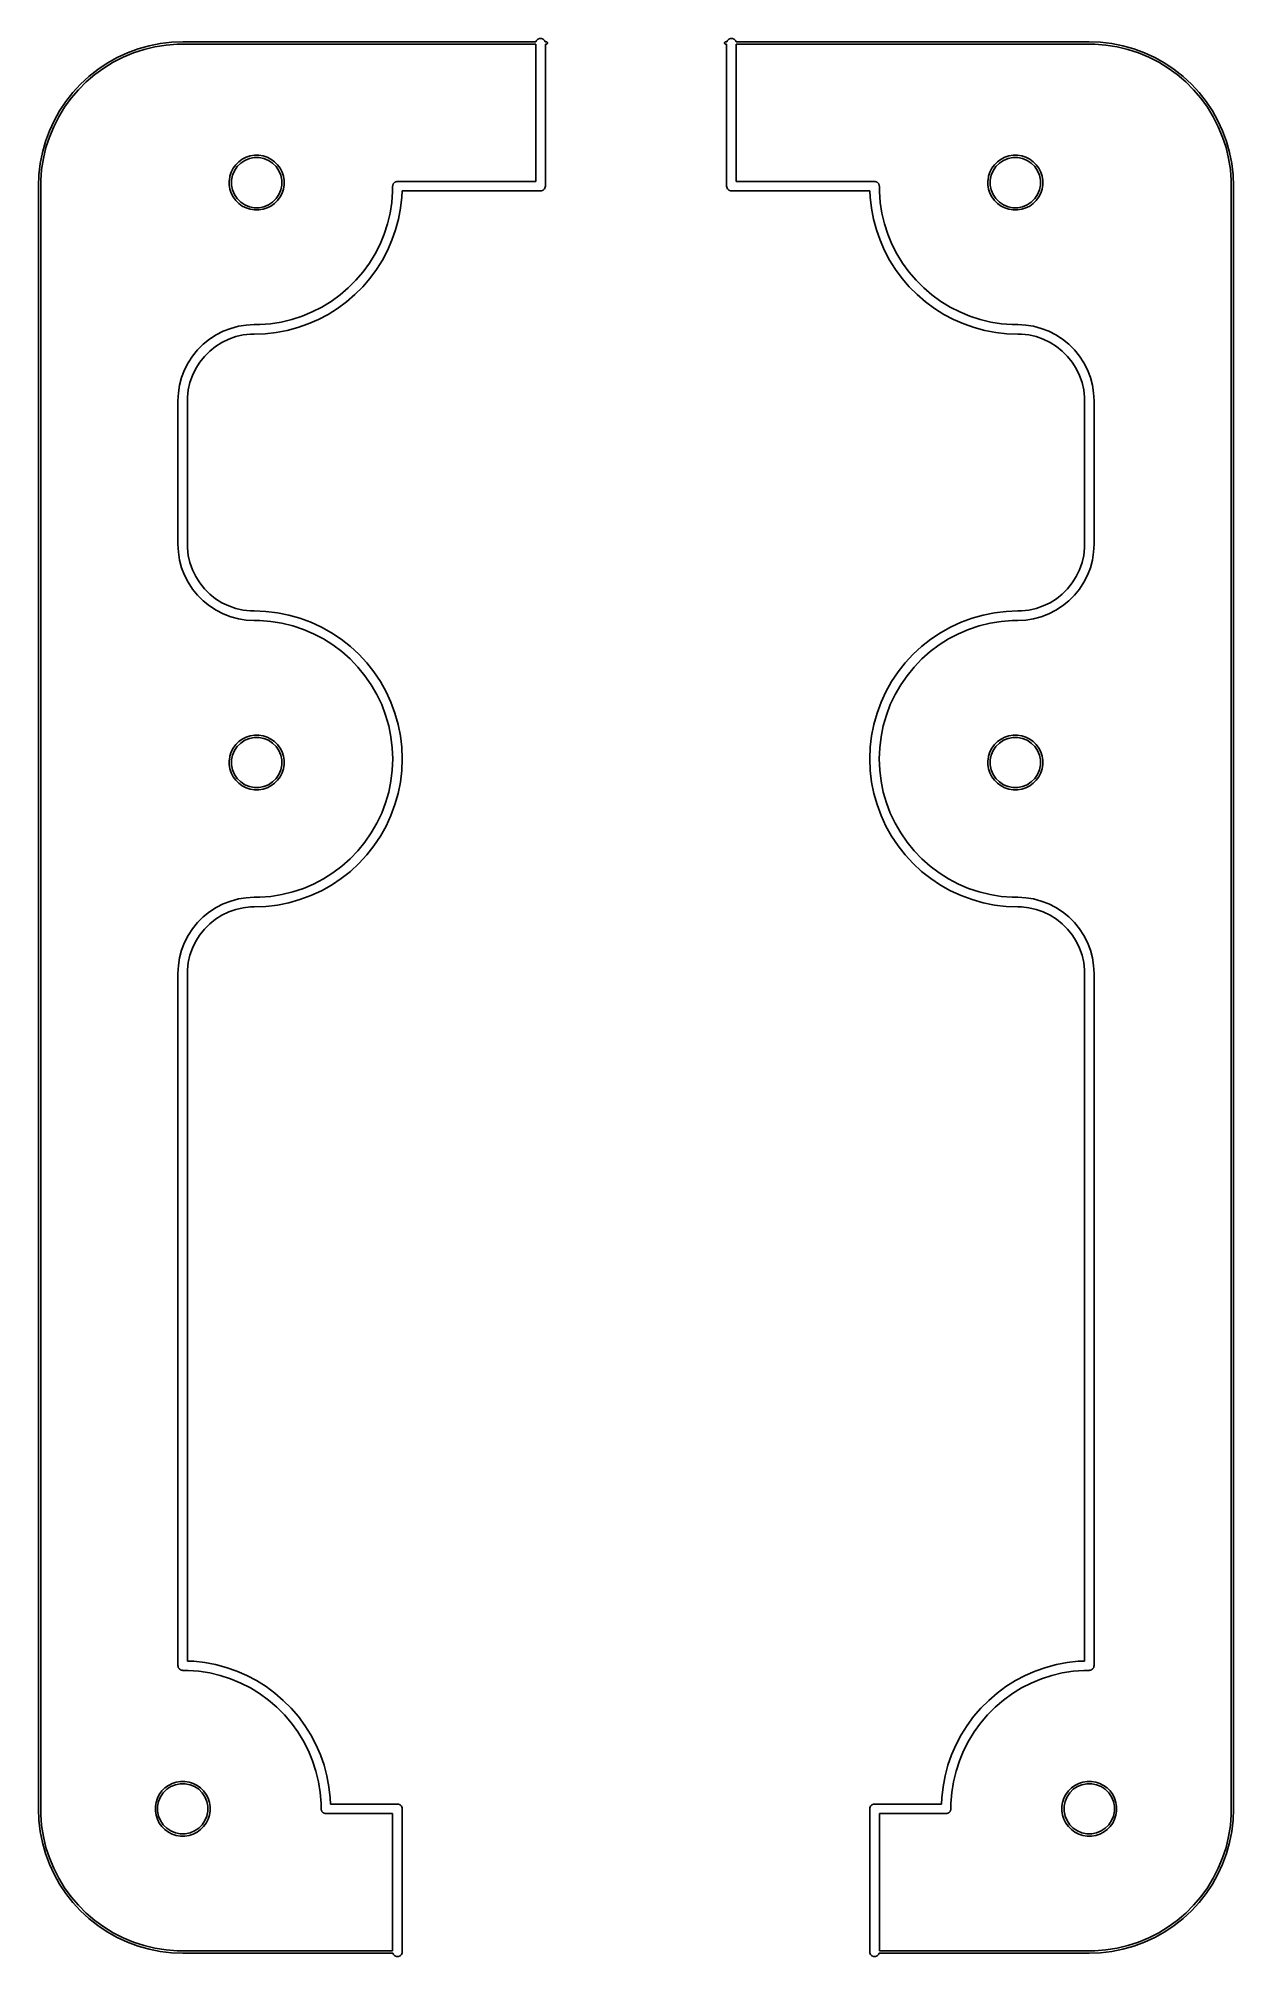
# Model space of a CAD drawing. Header units: millimetres. Extents: x 119.9 to 170.1, y -110.2 to -29.8.
import ezdxf

# ---------------------------------------------------------------- set-up
doc = ezdxf.new("R2010")
doc.units = ezdxf.units.MM
doc.layers.add('User.Drawings', color=9, linetype='CONTINUOUS', true_color=0xc2c2c2)

msp = doc.modelspace()

# ---------------------------------------------------------------- linework, layer by layer
at = {"layer": 'User.Drawings', "linetype": 'CONTINUOUS'}
for p, q in [((123.253357, -30.60941), (123.684765, -30.410529)), ((123.939014, -30.413454), (123.507052, -30.592379)), ((123.684765, -30.410529), (124.130447, -30.246108)), ((124.383683, -30.268972), (123.939014, -30.413454)), ((124.130447, -30.246108), (124.587655, -30.117162)), ((124.838317, -30.159825), (124.383683, -30.268972)), ((124.587655, -30.117162), (125.053571, -30.024485)), ((125.300113, -30.086683), (124.838317, -30.159825)), ((125.053571, -30.024485), (125.525322, -29.96865)), ((125.766224, -30.05), (125.300113, -30.086683)), ((125.525322, -29.96865), (125.999986, -29.95)), ((126, -30.05), (125.766224, -30.05)), ((125.999986, -29.95), (125.999999, -29.949998)), ((125.999999, -29.949998), (140.808391, -29.949999)), ((126.000006, -30.049998), (126, -30.05)), ((140.8, -30.049999), (126.000006, -30.049998)), ((140.8, -35.799999), (140.8, -30.049999)), ((140.808391, -29.949999), (140.833706, -29.888886)), ((140.833706, -29.888886), (140.888886, -29.833706)), ((140.888886, -29.833706), (140.960982, -29.803843)), ((140.960982, -29.803843), (141.039018, -29.803843)), ((141.039018, -29.803843), (141.111114, -29.833706)), ((141.111114, -29.833706), (141.166294, -29.888886)), ((141.166294, -29.888886), (141.191608, -29.949999)), ((141.191608, -29.949999), (141.25, -29.95)), ((141.25, -30.05), (141.2, -30.049999)), ((141.2, -30.049999), (141.2, -35.999999)), ((141.25, -29.95), (141.269134, -29.953806)), ((141.269134, -30.046194), (141.25, -30.05)), ((141.269134, -29.953806), (141.296194, -29.980866)), ((141.296194, -30.019134), (141.269134, -30.046194)), ((141.296194, -29.980866), (141.296194, -30.019134)), ((148.703807, -29.980868), (148.730867, -29.953808)), ((148.703807, -30.019136), (148.703807, -29.980868)), ((148.730867, -30.046196), (148.703807, -30.019136)), ((148.730867, -29.953808), (148.750001, -29.950002)), ((148.750001, -30.050002), (148.730867, -30.046196)), ((148.750001, -29.950002), (148.808391, -29.950001)), ((148.8, -30.050001), (148.750001, -30.050002)), ((148.8, -36), (148.8, -30.050001)), ((148.808391, -29.950001), (148.833706, -29.888886)), ((148.833706, -29.888886), (148.888886, -29.833706)), ((148.888886, -29.833706), (148.960982, -29.803843)), ((148.960982, -29.803843), (149.039018, -29.803843)), ((149.039018, -29.803843), (149.111114, -29.833706)), ((149.111114, -29.833706), (149.166294, -29.888886)), ((149.166294, -29.888886), (149.191608, -29.950001)), ((149.191608, -29.950001), (164, -29.95)), ((164, -30.05), (149.2, -30.050001)), ((149.2, -30.050001), (149.2, -35.799999)), ((164, -29.95), (164.474678, -29.96865)), ((164.233776, -30.05), (164, -30.05)), ((164.699887, -30.086683), (164.233776, -30.05)), ((164.474678, -29.96865), (164.946429, -30.024485)), ((165.161683, -30.159825), (164.699887, -30.086683)), ((164.946429, -30.024485), (165.412345, -30.117162)), ((165.616317, -30.268972), (165.161683, -30.159825)), ((165.412345, -30.117162), (165.869553, -30.246108)), ((166.060986, -30.413454), (165.616317, -30.268972)), ((165.869553, -30.246108), (166.315235, -30.410529)), ((166.492948, -30.592379), (166.060986, -30.413454)), ((166.315235, -30.410529), (166.746643, -30.60941)), ((122.313548, -31.323759), (121.958019, -31.627409)), ((122.070839, -31.399544), (122.443899, -31.105447)), ((122.691806, -31.048938), (122.313548, -31.323759)), ((122.443899, -31.105447), (122.838883, -30.841527)), ((123.09046, -30.804643), (122.691806, -31.048938)), ((122.838883, -30.841527), (123.253357, -30.60941)), ((123.507052, -30.592379), (123.09046, -30.804643)), ((166.90954, -30.804643), (166.492948, -30.592379)), ((166.746643, -30.60941), (167.161117, -30.841527)), ((167.308194, -31.048938), (166.90954, -30.804643)), ((167.161117, -30.841527), (167.556101, -31.105447)), ((167.686452, -31.323759), (167.308194, -31.048938)), ((167.556101, -31.105447), (167.929161, -31.399544)), ((168.041981, -31.627409), (167.686452, -31.323759)), ((121.105447, -32.443899), (121.399544, -32.070839)), ((121.627409, -31.958019), (121.323759, -32.313548)), ((121.399544, -32.070839), (121.722004, -31.722004)), ((121.958019, -31.627409), (121.627409, -31.958019)), ((121.722004, -31.722004), (122.070839, -31.399544)), ((167.929161, -31.399544), (168.277996, -31.722004)), ((168.372591, -31.958019), (168.041981, -31.627409)), ((168.277996, -31.722004), (168.600456, -32.070839)), ((168.676241, -32.313548), (168.372591, -31.958019)), ((168.600456, -32.070839), (168.894553, -32.443899)), ((120.60941, -33.253357), (120.841527, -32.838883)), ((121.048938, -32.691806), (120.804643, -33.09046)), ((120.841527, -32.838883), (121.105447, -32.443899)), ((121.323759, -32.313548), (121.048938, -32.691806)), ((168.951062, -32.691806), (168.676241, -32.313548)), ((168.894553, -32.443899), (169.158473, -32.838883)), ((169.195357, -33.09046), (168.951062, -32.691806)), ((169.158473, -32.838883), (169.39059, -33.253357)), ((120.246108, -34.130447), (120.410529, -33.684765)), ((120.410529, -33.684765), (120.60941, -33.253357)), ((120.592379, -33.507052), (120.413454, -33.939014)), ((120.804643, -33.09046), (120.592379, -33.507052)), ((169.407621, -33.507052), (169.195357, -33.09046)), ((169.39059, -33.253357), (169.589471, -33.684765)), ((169.586546, -33.939014), (169.407621, -33.507052)), ((169.589471, -33.684765), (169.753892, -34.130447)), ((120.117162, -34.587655), (120.246108, -34.130447)), ((120.268972, -34.383683), (120.159825, -34.838317)), ((120.413454, -33.939014), (120.268972, -34.383683)), ((169.731028, -34.383683), (169.586546, -33.939014)), ((169.840175, -34.838317), (169.731028, -34.383683)), ((169.753892, -34.130447), (169.882838, -34.587655)), ((119.96865, -35.525322), (120.024485, -35.053571)), ((120.024485, -35.053571), (120.117162, -34.587655)), ((120.086683, -35.300113), (120.05, -35.766224)), ((120.159825, -34.838317), (120.086683, -35.300113)), ((128.037539, -35.409914), (128.119464, -35.249127)), ((128.169502, -35.352638), (128.09035, -35.543726)), ((128.119464, -35.249127), (128.225533, -35.103135)), ((128.284411, -35.180664), (128.169502, -35.352638)), ((128.225533, -35.103135), (128.353135, -34.975533)), ((128.430664, -35.034411), (128.284411, -35.180664)), ((128.353135, -34.975533), (128.499127, -34.869464)), ((128.602638, -34.919502), (128.430664, -35.034411)), ((128.499127, -34.869464), (128.659914, -34.787539)), ((128.793726, -34.84035), (128.602638, -34.919502)), ((128.659914, -34.787539), (128.831538, -34.731775)), ((128.996584, -34.8), (128.793726, -34.84035)), ((128.831538, -34.731775), (129.009772, -34.703545)), ((129.203416, -34.8), (128.996584, -34.8)), ((129.009772, -34.703545), (129.190228, -34.703545)), ((129.190228, -34.703545), (129.368462, -34.731775)), ((129.406274, -34.84035), (129.203416, -34.8)), ((129.368462, -34.731775), (129.540086, -34.787539)), ((129.597362, -34.919502), (129.406274, -34.84035)), ((129.540086, -34.787539), (129.700873, -34.869464)), ((129.769336, -35.034411), (129.597362, -34.919502)), ((129.700873, -34.869464), (129.846865, -34.975533)), ((129.915589, -35.180664), (129.769336, -35.034411)), ((129.846865, -34.975533), (129.974467, -35.103135)), ((130.030498, -35.352638), (129.915589, -35.180664)), ((129.974467, -35.103135), (130.080536, -35.249127)), ((130.10965, -35.543726), (130.030498, -35.352638)), ((130.080536, -35.249127), (130.162461, -35.409914)), ((159.837539, -35.409914), (159.919464, -35.249127)), ((159.969502, -35.352638), (159.89035, -35.543726)), ((159.919464, -35.249127), (160.025533, -35.103135)), ((160.084411, -35.180664), (159.969502, -35.352638)), ((160.025533, -35.103135), (160.153135, -34.975533)), ((160.230664, -35.034411), (160.084411, -35.180664)), ((160.153135, -34.975533), (160.299127, -34.869464)), ((160.402638, -34.919502), (160.230664, -35.034411)), ((160.299127, -34.869464), (160.459914, -34.787539)), ((160.593726, -34.84035), (160.402638, -34.919502)), ((160.459914, -34.787539), (160.631538, -34.731775)), ((160.796584, -34.8), (160.593726, -34.84035)), ((160.631538, -34.731775), (160.809772, -34.703545)), ((161.003416, -34.8), (160.796584, -34.8)), ((160.809772, -34.703545), (160.990228, -34.703545)), ((160.990228, -34.703545), (161.168462, -34.731775)), ((161.206274, -34.84035), (161.003416, -34.8)), ((161.168462, -34.731775), (161.340086, -34.787539)), ((161.397362, -34.919502), (161.206274, -34.84035)), ((161.340086, -34.787539), (161.500873, -34.869464)), ((161.569336, -35.034411), (161.397362, -34.919502)), ((161.500873, -34.869464), (161.646865, -34.975533)), ((161.715589, -35.180664), (161.569336, -35.034411)), ((161.646865, -34.975533), (161.774467, -35.103135)), ((161.830498, -35.352638), (161.715589, -35.180664)), ((161.774467, -35.103135), (161.880536, -35.249127)), ((161.90965, -35.543726), (161.830498, -35.352638)), ((161.880536, -35.249127), (161.962461, -35.409914)), ((169.913317, -35.300113), (169.840175, -34.838317)), ((169.882838, -34.587655), (169.975515, -35.053571)), ((169.95, -35.766224), (169.913317, -35.300113)), ((169.975515, -35.053571), (170.03135, -35.525322)), ((119.95, -35.999999), (119.96865, -35.525322)), ((119.95, -36), (119.95, -35.999999)), ((119.95, -103.999999), (119.95, -36)), ((120.05, -35.766224), (120.05, -35.999999)), ((120.05, -35.999999), (120.05, -36)), ((120.05, -36), (120.05, -103.999999)), ((127.953545, -35.759772), (127.955634, -35.746584)), ((127.953545, -35.940228), (127.953545, -35.759772)), ((127.981775, -36.118462), (127.953545, -35.940228)), ((127.955634, -35.746584), (127.981775, -35.581538)), ((127.981775, -35.581538), (128.037539, -35.409914)), ((128.037539, -36.290086), (127.981775, -36.118462)), ((128.09035, -35.543726), (128.05, -35.746584)), ((128.05, -35.746584), (128.05, -35.953416)), ((128.05, -35.953416), (128.09035, -36.156274)), ((128.09035, -36.156274), (128.169502, -36.347362)), ((130.030498, -36.347362), (130.10965, -36.156274)), ((130.15, -35.746584), (130.10965, -35.543726)), ((130.10965, -36.156274), (130.15, -35.953416)), ((130.15, -35.953416), (130.15, -35.746584)), ((130.162461, -35.409914), (130.218225, -35.581538)), ((130.218225, -36.118462), (130.162461, -36.290086)), ((130.218225, -35.581538), (130.246455, -35.759772)), ((130.246455, -35.940228), (130.218225, -36.118462)), ((130.246455, -35.759772), (130.246455, -35.940228)), ((134.799999, -35.999999), (134.803843, -35.980673)), ((134.799999, -36.227882), (134.799999, -35.999999)), ((134.803843, -35.960982), (134.811378, -35.942789)), ((134.803843, -35.980673), (134.803843, -35.960982)), ((134.811378, -35.942789), (134.815223, -35.923462)), ((134.815223, -35.923462), (134.82617, -35.907078)), ((134.82617, -35.907078), (134.833706, -35.888886)), ((134.833706, -35.888886), (134.847631, -35.87496)), ((134.847631, -35.87496), (134.858578, -35.858578)), ((134.858578, -35.858578), (134.87496, -35.847631)), ((134.87496, -35.847631), (134.888886, -35.833706)), ((134.888886, -35.833706), (134.907078, -35.82617)), ((134.907078, -35.82617), (134.923462, -35.815223)), ((134.923462, -35.815223), (134.942789, -35.811378)), ((134.942789, -35.811378), (134.960982, -35.803843)), ((134.960982, -35.803843), (134.999988, -35.800001)), ((134.999988, -35.800001), (134.999999, -35.799999)), ((134.999999, -35.799999), (135.000004, -35.799999)), ((135.000004, -35.799999), (140.8, -35.799999)), ((141.111114, -36.166293), (141.039018, -36.196156)), ((141.166294, -36.111113), (141.111114, -36.166293)), ((141.196157, -36.039017), (141.166294, -36.111113)), ((141.2, -35.999999), (141.196157, -36.039017)), ((148.803843, -36.039017), (148.8, -36)), ((148.803843, -36.039018), (148.803843, -36.039017)), ((148.833706, -36.111114), (148.803843, -36.039018)), ((148.888886, -36.166294), (148.833706, -36.111114)), ((148.960982, -36.196157), (148.888886, -36.166294)), ((149.2, -35.799999), (154.999999, -35.799999)), ((154.999999, -35.799999), (155.039017, -35.803842)), ((155.039017, -35.803842), (155.057215, -35.811379)), ((155.057215, -35.811379), (155.076536, -35.815223)), ((155.076536, -35.815223), (155.092914, -35.826166)), ((155.092914, -35.826166), (155.111113, -35.833705)), ((155.111113, -35.833705), (155.125043, -35.847635)), ((155.125043, -35.847635), (155.14142, -35.858578)), ((155.14142, -35.858578), (155.152362, -35.874954)), ((155.152362, -35.874954), (155.166293, -35.888885)), ((155.166293, -35.888885), (155.173831, -35.907083)), ((155.173831, -35.907083), (155.184775, -35.923462)), ((155.184775, -35.923462), (155.188618, -35.942782)), ((155.188618, -35.942782), (155.196156, -35.960981)), ((155.196156, -35.960981), (155.196156, -35.980678)), ((155.196156, -35.980678), (155.199999, -35.999999)), ((155.199999, -35.999999), (155.199999, -36.227882)), ((159.753545, -35.759772), (159.755634, -35.746584)), ((159.753545, -35.940228), (159.753545, -35.759772)), ((159.781775, -36.118462), (159.753545, -35.940228)), ((159.755634, -35.746584), (159.781775, -35.581538)), ((159.781775, -35.581538), (159.837539, -35.409914)), ((159.837539, -36.290086), (159.781775, -36.118462)), ((159.89035, -35.543726), (159.85, -35.746584)), ((159.85, -35.746584), (159.85, -35.953416)), ((159.85, -35.953416), (159.89035, -36.156274)), ((159.89035, -36.156274), (159.969502, -36.347362)), ((161.830498, -36.347362), (161.90965, -36.156274)), ((161.95, -35.746584), (161.90965, -35.543726)), ((161.90965, -36.156274), (161.95, -35.953416)), ((161.95, -35.953416), (161.95, -35.746584)), ((161.962461, -35.409914), (162.018225, -35.581538)), ((162.018225, -36.118462), (161.962461, -36.290086)), ((162.018225, -35.581538), (162.046455, -35.759772)), ((162.046455, -35.940228), (162.018225, -36.118462)), ((162.046455, -35.759772), (162.046455, -35.940228)), ((169.95, -36), (169.95, -35.766224)), ((169.950001, -36.000003), (169.95, -36)), ((169.950001, -103.999996), (169.950001, -36.000003)), ((170.03135, -35.525322), (170.049999, -35.999993)), ((170.049999, -35.999993), (170.050001, -36)), ((170.050001, -36), (170.050001, -104)), ((128.119464, -36.450873), (128.037539, -36.290086)), ((128.225533, -36.596865), (128.119464, -36.450873)), ((128.169502, -36.347362), (128.284411, -36.519336)), ((128.353135, -36.724467), (128.225533, -36.596865)), ((128.284411, -36.519336), (128.430664, -36.665589)), ((128.499127, -36.830536), (128.353135, -36.724467)), ((128.430664, -36.665589), (128.602638, -36.780498)), ((128.659914, -36.912461), (128.499127, -36.830536)), ((128.602638, -36.780498), (128.793726, -36.85965)), ((128.831538, -36.968225), (128.659914, -36.912461)), ((128.793726, -36.85965), (128.996584, -36.9)), ((129.009772, -36.996455), (128.831538, -36.968225)), ((128.996584, -36.9), (129.203416, -36.9)), ((129.368462, -36.968225), (129.190228, -36.996455)), ((129.203416, -36.9), (129.406274, -36.85965)), ((129.540086, -36.912461), (129.368462, -36.968225)), ((129.406274, -36.85965), (129.597362, -36.780498)), ((129.700873, -36.830536), (129.540086, -36.912461)), ((129.597362, -36.780498), (129.769336, -36.665589)), ((129.846865, -36.724467), (129.700873, -36.830536)), ((129.769336, -36.665589), (129.915589, -36.519336)), ((129.974467, -36.596865), (129.846865, -36.724467)), ((129.915589, -36.519336), (130.030498, -36.347362)), ((130.080536, -36.450873), (129.974467, -36.596865)), ((130.162461, -36.290086), (130.080536, -36.450873)), ((134.692943, -37.132396), (134.76424, -36.682242)), ((134.76424, -36.682242), (134.799999, -36.227882)), ((135.13075, -36.924061), (135.044552, -37.379629)), ((135.182663, -36.463326), (135.13075, -36.924061)), ((135.192515, -36.199999), (135.182663, -36.463326)), ((141, -36.199999), (135.192515, -36.199999)), ((141.039018, -36.196156), (141, -36.199999)), ((149, -36.2), (148.960982, -36.196157)), ((154.807482, -36.199999), (149, -36.2)), ((154.817335, -36.463326), (154.807482, -36.199999)), ((154.869248, -36.924061), (154.817335, -36.463326)), ((154.955446, -37.379629), (154.869248, -36.924061)), ((155.199999, -36.227882), (155.235758, -36.682242)), ((155.235758, -36.682242), (155.307055, -37.132396)), ((159.919464, -36.450873), (159.837539, -36.290086)), ((160.025533, -36.596865), (159.919464, -36.450873)), ((159.969502, -36.347362), (160.084411, -36.519336)), ((160.153135, -36.724467), (160.025533, -36.596865)), ((160.084411, -36.519336), (160.230664, -36.665589)), ((160.299127, -36.830536), (160.153135, -36.724467)), ((160.230664, -36.665589), (160.402638, -36.780498)), ((160.459914, -36.912461), (160.299127, -36.830536)), ((160.402638, -36.780498), (160.593726, -36.85965)), ((160.631538, -36.968225), (160.459914, -36.912461)), ((160.593726, -36.85965), (160.796584, -36.9)), ((160.809772, -36.996455), (160.631538, -36.968225)), ((160.796584, -36.9), (161.003416, -36.9)), ((161.168462, -36.968225), (160.990228, -36.996455)), ((161.003416, -36.9), (161.206274, -36.85965)), ((161.340086, -36.912461), (161.168462, -36.968225)), ((161.206274, -36.85965), (161.397362, -36.780498)), ((161.500873, -36.830536), (161.340086, -36.912461)), ((161.397362, -36.780498), (161.569336, -36.665589)), ((161.646865, -36.724467), (161.500873, -36.830536)), ((161.569336, -36.665589), (161.715589, -36.519336)), ((161.774467, -36.596865), (161.646865, -36.724467)), ((161.715589, -36.519336), (161.830498, -36.347362)), ((161.880536, -36.450873), (161.774467, -36.596865)), ((161.962461, -36.290086), (161.880536, -36.450873)), ((129.190228, -36.996455), (129.009772, -36.996455)), ((134.445707, -38.009027), (134.586547, -37.575568)), ((134.586547, -37.575568), (134.692943, -37.132396)), ((135.044552, -37.379629), (134.924551, -37.827481)), ((155.075447, -37.827481), (154.955446, -37.379629)), ((155.307055, -37.132396), (155.413451, -37.575568)), ((155.413451, -37.575568), (155.554291, -38.009027)), ((160.990228, -36.996455), (160.809772, -36.996455)), ((134.064381, -38.836189), (134.271294, -38.430099)), ((134.271294, -38.430099), (134.445707, -38.009027)), ((134.771417, -38.265113), (134.586006, -38.690078)), ((134.924551, -37.827481), (134.771417, -38.265113)), ((155.228581, -38.265113), (155.075447, -37.827481)), ((155.413992, -38.690078), (155.228581, -38.265113)), ((155.554291, -38.009027), (155.728704, -38.430099)), ((155.728704, -38.430099), (155.935617, -38.836189)), ((133.558352, -39.593515), (133.826244, -39.224793)), ((133.826244, -39.224793), (134.064381, -38.836189)), ((134.369357, -39.099999), (134.12268, -39.492584)), ((134.586006, -38.690078), (134.369357, -39.099999)), ((155.630641, -39.099999), (155.413992, -38.690078)), ((155.877318, -39.492584), (155.630641, -39.099999)), ((155.935617, -38.836189), (156.173754, -39.224793)), ((156.173754, -39.224793), (156.441646, -39.593515)), ((132.940081, -40.262356), (133.262356, -39.940081)), ((133.262356, -39.940081), (133.558352, -39.593515)), ((133.847355, -39.865636), (133.544921, -40.21707)), ((134.12268, -39.492584), (133.847355, -39.865636)), ((156.152643, -39.865636), (155.877318, -39.492584)), ((156.455077, -40.21707), (156.152643, -39.865636)), ((156.441646, -39.593515), (156.737642, -39.940081)), ((156.737642, -39.940081), (157.059917, -40.262356)), ((131.836189, -41.064381), (132.224793, -40.826244)), ((132.224793, -40.826244), (132.593515, -40.558352)), ((132.865636, -40.847355), (132.492584, -41.12268)), ((132.593515, -40.558352), (132.940081, -40.262356)), ((133.21707, -40.544921), (132.865636, -40.847355)), ((133.544921, -40.21707), (133.21707, -40.544921)), ((156.782928, -40.544921), (156.455077, -40.21707)), ((157.134362, -40.847355), (156.782928, -40.544921)), ((157.059917, -40.262356), (157.406483, -40.558352)), ((157.507414, -41.12268), (157.134362, -40.847355)), ((157.406483, -40.558352), (157.775205, -40.826244)), ((157.775205, -40.826244), (158.163809, -41.064381)), ((128.665508, -41.817529), (128.999999, -41.799999)), ((128.999999, -41.799999), (129.227882, -41.799999)), ((129.227882, -41.799999), (129.682242, -41.76424)), ((129.682242, -41.76424), (130.132396, -41.692943)), ((130.132396, -41.692943), (130.575568, -41.586547)), ((130.575568, -41.586547), (131.009027, -41.445707)), ((131.265113, -41.771417), (130.827481, -41.924551)), ((131.009027, -41.445707), (131.430099, -41.271294)), ((131.690078, -41.586006), (131.265113, -41.771417)), ((131.430099, -41.271294), (131.836189, -41.064381)), ((132.099999, -41.369357), (131.690078, -41.586006)), ((132.492584, -41.12268), (132.099999, -41.369357)), ((157.899999, -41.369357), (157.507414, -41.12268)), ((158.30992, -41.586006), (157.899999, -41.369357)), ((158.163809, -41.064381), (158.569899, -41.271294)), ((158.734885, -41.771417), (158.30992, -41.586006)), ((158.569899, -41.271294), (158.990971, -41.445707)), ((159.172517, -41.924551), (158.734885, -41.771417)), ((158.990971, -41.445707), (159.42443, -41.586547)), ((159.42443, -41.586547), (159.867602, -41.692943)), ((159.867602, -41.692943), (160.317756, -41.76424)), ((160.317756, -41.76424), (160.772116, -41.799999)), ((160.772116, -41.799999), (160.999999, -41.799999)), ((160.999999, -41.799999), (161.33449, -41.817529)), ((126.858781, -42.621936), (127.119086, -42.411145)), ((127.119086, -42.411145), (127.399999, -42.228718)), ((127.643452, -42.545512), (127.377167, -42.712831)), ((127.399999, -42.228718), (127.698442, -42.076654)), ((127.926797, -42.40906), (127.643452, -42.545512)), ((127.698442, -42.076654), (128.011145, -41.956618)), ((128.223638, -42.305191), (127.926797, -42.40906)), ((128.011145, -41.956618), (128.334682, -41.869927)), ((128.530243, -42.235211), (128.223638, -42.305191)), ((128.334682, -41.869927), (128.665508, -41.817529)), ((128.842754, -42.199999), (128.530243, -42.235211)), ((128.999999, -42.199999), (128.842754, -42.199999)), ((129.463326, -42.182663), (128.999999, -42.199999)), ((129.924061, -42.13075), (129.463326, -42.182663)), ((130.379629, -42.044552), (129.924061, -42.13075)), ((130.827481, -41.924551), (130.379629, -42.044552)), ((159.620369, -42.044552), (159.172517, -41.924551)), ((160.075937, -42.13075), (159.620369, -42.044552)), ((160.536672, -42.182663), (160.075937, -42.13075)), ((160.999999, -42.199999), (160.536672, -42.182663)), ((161.157244, -42.199999), (160.999999, -42.199999)), ((161.469755, -42.235211), (161.157244, -42.199999)), ((161.33449, -41.817529), (161.665316, -41.869927)), ((161.77636, -42.305191), (161.469755, -42.235211)), ((161.665316, -41.869927), (161.988853, -41.956618)), ((162.073201, -42.40906), (161.77636, -42.305191)), ((161.988853, -41.956618), (162.301556, -42.076654)), ((162.356546, -42.545512), (162.073201, -42.40906)), ((162.301556, -42.076654), (162.599999, -42.228718)), ((162.622831, -42.712831), (162.356546, -42.545512)), ((162.599999, -42.228718), (162.880912, -42.411145)), ((162.880912, -42.411145), (163.141217, -42.621936)), ((126.076654, -43.698442), (126.228718, -43.399999)), ((126.228718, -43.399999), (126.411145, -43.119086)), ((126.411145, -43.119086), (126.621936, -42.858781)), ((126.712831, -43.377167), (126.545512, -43.643452)), ((126.621936, -42.858781), (126.858781, -42.621936)), ((126.908912, -43.131289), (126.712831, -43.377167)), ((127.131289, -42.908912), (126.908912, -43.131289)), ((127.377167, -42.712831), (127.131289, -42.908912)), ((162.868709, -42.908912), (162.622831, -42.712831)), ((163.091086, -43.131289), (162.868709, -42.908912)), ((163.287167, -43.377167), (163.091086, -43.131289)), ((163.141217, -42.621936), (163.378062, -42.858781)), ((163.454486, -43.643452), (163.287167, -43.377167)), ((163.378062, -42.858781), (163.588853, -43.119086)), ((163.588853, -43.119086), (163.77128, -43.399999)), ((163.77128, -43.399999), (163.923344, -43.698442)), ((125.869927, -44.334682), (125.956618, -44.011145)), ((125.956618, -44.011145), (126.076654, -43.698442)), ((126.40906, -43.926797), (126.305191, -44.223638)), ((126.545512, -43.643452), (126.40906, -43.926797)), ((163.590938, -43.926797), (163.454486, -43.643452)), ((163.694807, -44.223638), (163.590938, -43.926797)), ((163.923344, -43.698442), (164.04338, -44.011145)), ((164.04338, -44.011145), (164.130071, -44.334682)), ((125.799999, -44.999999), (125.817529, -44.665508)), ((125.799999, -50.999999), (125.799999, -44.999999)), ((125.817529, -44.665508), (125.869927, -44.334682)), ((126.235211, -44.530243), (126.199999, -44.842754)), ((126.199999, -44.842754), (126.199999, -44.999999)), ((126.199999, -44.999999), (126.199999, -50.999999)), ((126.305191, -44.223638), (126.235211, -44.530243)), ((163.764787, -44.530243), (163.694807, -44.223638)), ((163.799999, -44.842754), (163.764787, -44.530243)), ((163.799999, -44.999999), (163.799999, -44.842754)), ((163.799999, -50.999999), (163.799999, -44.999999)), ((164.130071, -44.334682), (164.182469, -44.665508)), ((164.182469, -44.665508), (164.199999, -44.999999)), ((164.199999, -44.999999), (164.199999, -50.999999)), ((125.817529, -51.33449), (125.799999, -50.999999)), ((125.869927, -51.665316), (125.817529, -51.33449)), ((126.199999, -50.999999), (126.199999, -51.157244)), ((126.199999, -51.157244), (126.235211, -51.469755)), ((163.764787, -51.469755), (163.799999, -51.157244)), ((163.799999, -51.157244), (163.799999, -50.999999)), ((164.182469, -51.33449), (164.130071, -51.665316)), ((164.199999, -50.999999), (164.182469, -51.33449)), ((125.956618, -51.988853), (125.869927, -51.665316)), ((126.076654, -52.301556), (125.956618, -51.988853)), ((126.235211, -51.469755), (126.305191, -51.77636)), ((126.305191, -51.77636), (126.40906, -52.073201)), ((126.40906, -52.073201), (126.545512, -52.356546)), ((163.454486, -52.356546), (163.590938, -52.073201)), ((163.590938, -52.073201), (163.694807, -51.77636)), ((163.694807, -51.77636), (163.764787, -51.469755)), ((164.04338, -51.988853), (163.923344, -52.301556)), ((164.130071, -51.665316), (164.04338, -51.988853)), ((126.228718, -52.599999), (126.076654, -52.301556)), ((126.411145, -52.880912), (126.228718, -52.599999)), ((126.621936, -53.141217), (126.411145, -52.880912)), ((126.545512, -52.356546), (126.712831, -52.622831)), ((126.712831, -52.622831), (126.908912, -52.868709)), ((126.908912, -52.868709), (127.131289, -53.091086)), ((162.868709, -53.091086), (163.091086, -52.868709)), ((163.091086, -52.868709), (163.287167, -52.622831)), ((163.287167, -52.622831), (163.454486, -52.356546)), ((163.588853, -52.880912), (163.378062, -53.141217)), ((163.77128, -52.599999), (163.588853, -52.880912)), ((163.923344, -52.301556), (163.77128, -52.599999)), ((126.858781, -53.378062), (126.621936, -53.141217)), ((127.119086, -53.588853), (126.858781, -53.378062)), ((127.399999, -53.77128), (127.119086, -53.588853)), ((127.131289, -53.091086), (127.377167, -53.287167)), ((127.377167, -53.287167), (127.643452, -53.454486)), ((127.698442, -53.923344), (127.399999, -53.77128)), ((127.643452, -53.454486), (127.926797, -53.590938)), ((127.926797, -53.590938), (128.223638, -53.694807)), ((128.223638, -53.694807), (128.530243, -53.764787)), ((128.530243, -53.764787), (128.842754, -53.799999)), ((128.842754, -53.799999), (128.999999, -53.799999)), ((128.999999, -53.799999), (129.486445, -53.819112)), ((129.486445, -53.819112), (129.969893, -53.876331)), ((160.030105, -53.876331), (160.513553, -53.819112)), ((160.513553, -53.819112), (160.999999, -53.799999)), ((160.999999, -53.799999), (161.157244, -53.799999)), ((161.157244, -53.799999), (161.469755, -53.764787)), ((161.469755, -53.764787), (161.77636, -53.694807)), ((161.77636, -53.694807), (162.073201, -53.590938)), ((162.073201, -53.590938), (162.356546, -53.454486)), ((162.599999, -53.77128), (162.301556, -53.923344)), ((162.356546, -53.454486), (162.622831, -53.287167)), ((162.880912, -53.588853), (162.599999, -53.77128)), ((162.622831, -53.287167), (162.868709, -53.091086)), ((163.141217, -53.378062), (162.880912, -53.588853)), ((163.378062, -53.141217), (163.141217, -53.378062)), ((128.011145, -54.04338), (127.698442, -53.923344)), ((128.334682, -54.130071), (128.011145, -54.04338)), ((128.665508, -54.182469), (128.334682, -54.130071)), ((128.999999, -54.199999), (128.665508, -54.182469)), ((129.233731, -54.199999), (128.999999, -54.199999)), ((129.699679, -54.237614), (129.233731, -54.199999)), ((130.16109, -54.3126), (129.699679, -54.237614)), ((129.969893, -53.876331), (130.44736, -53.971305)), ((130.61497, -54.424472), (130.16109, -54.3126)), ((130.44736, -53.971305), (130.915904, -54.103449)), ((131.058377, -54.572503), (130.61497, -54.424472)), ((130.915904, -54.103449), (131.372636, -54.271946)), ((131.488434, -54.755733), (131.058377, -54.572503)), ((131.372636, -54.271946), (131.81474, -54.475759)), ((131.81474, -54.475759), (132.23949, -54.71363)), ((157.760508, -54.71363), (158.185258, -54.475759)), ((158.185258, -54.475759), (158.627362, -54.271946)), ((158.941621, -54.572503), (158.511564, -54.755733)), ((158.627362, -54.271946), (159.084094, -54.103449)), ((159.385028, -54.424472), (158.941621, -54.572503)), ((159.084094, -54.103449), (159.552638, -53.971305)), ((159.838908, -54.3126), (159.385028, -54.424472)), ((159.552638, -53.971305), (160.030105, -53.876331)), ((160.300319, -54.237614), (159.838908, -54.3126)), ((160.766267, -54.199999), (160.300319, -54.237614)), ((160.999999, -54.199999), (160.766267, -54.199999)), ((161.33449, -54.182469), (160.999999, -54.199999)), ((161.665316, -54.130071), (161.33449, -54.182469)), ((161.988853, -54.04338), (161.665316, -54.130071)), ((162.301556, -53.923344), (161.988853, -54.04338)), ((131.902353, -54.972974), (131.488434, -54.755733)), ((132.297449, -55.222818), (131.902353, -54.972974)), ((132.23949, -54.71363), (132.644268, -54.984094)), ((132.67116, -55.503643), (132.297449, -55.222818)), ((132.644268, -54.984094), (133.026577, -55.285482)), ((133.026577, -55.285482), (133.384061, -55.615937)), ((156.615937, -55.615937), (156.973421, -55.285482)), ((156.973421, -55.285482), (157.35573, -54.984094)), ((157.702549, -55.222818), (157.328838, -55.503643)), ((157.35573, -54.984094), (157.760508, -54.71363)), ((158.097645, -54.972974), (157.702549, -55.222818)), ((158.511564, -54.755733), (158.097645, -54.972974)), ((133.021062, -55.813629), (132.67116, -55.503643)), ((133.344885, -56.150766), (133.021062, -55.813629)), ((133.640531, -56.512866), (133.344885, -56.150766)), ((133.384061, -55.615937), (133.714516, -55.973421)), ((133.714516, -55.973421), (134.015904, -56.35573)), ((155.984094, -56.35573), (156.285482, -55.973421)), ((156.285482, -55.973421), (156.615937, -55.615937)), ((156.655113, -56.150766), (156.359467, -56.512866)), ((156.978936, -55.813629), (156.655113, -56.150766)), ((157.328838, -55.503643), (156.978936, -55.813629)), ((133.906081, -56.897581), (133.640531, -56.512866)), ((134.139813, -57.302417), (133.906081, -56.897581)), ((134.015904, -56.35573), (134.286368, -56.760508)), ((134.286368, -56.760508), (134.524239, -57.185258)), ((155.475759, -57.185258), (155.71363, -56.760508)), ((155.71363, -56.760508), (155.984094, -56.35573)), ((156.093917, -56.897581), (155.860185, -57.302417)), ((156.359467, -56.512866), (156.093917, -56.897581)), ((134.340211, -57.724747), (134.139813, -57.302417)), ((134.505976, -58.161834), (134.340211, -57.724747)), ((134.524239, -57.185258), (134.728052, -57.627362)), ((134.728052, -57.627362), (134.896549, -58.084094)), ((155.103449, -58.084094), (155.271946, -57.627362)), ((155.271946, -57.627362), (155.475759, -57.185258)), ((155.659787, -57.724747), (155.494022, -58.161834)), ((155.860185, -57.302417), (155.659787, -57.724747)), ((134.636033, -58.610841), (134.505976, -58.161834)), ((134.729538, -59.068858), (134.636033, -58.610841)), ((134.896549, -58.084094), (135.028693, -58.552638)), ((135.028693, -58.552638), (135.123667, -59.030105)), ((154.876331, -59.030105), (154.971305, -58.552638)), ((154.971305, -58.552638), (155.103449, -58.084094)), ((155.363965, -58.610841), (155.27046, -59.068858)), ((155.494022, -58.161834), (155.363965, -58.610841)), ((128.119464, -59.549127), (128.225533, -59.403135)), ((128.284411, -59.480664), (128.169502, -59.652638)), ((128.225533, -59.403135), (128.353135, -59.275533)), ((128.430664, -59.334411), (128.284411, -59.480664)), ((128.353135, -59.275533), (128.499127, -59.169464)), ((128.602638, -59.219502), (128.430664, -59.334411)), ((128.499127, -59.169464), (128.659914, -59.087539)), ((128.793726, -59.14035), (128.602638, -59.219502)), ((128.659914, -59.087539), (128.831538, -59.031775)), ((128.996584, -59.1), (128.793726, -59.14035)), ((128.831538, -59.031775), (129.009772, -59.003545)), ((129.203416, -59.1), (128.996584, -59.1)), ((129.009772, -59.003545), (129.190228, -59.003545)), ((129.190228, -59.003545), (129.368462, -59.031775)), ((129.406274, -59.14035), (129.203416, -59.1)), ((129.368462, -59.031775), (129.540086, -59.087539)), ((129.597362, -59.219502), (129.406274, -59.14035)), ((129.540086, -59.087539), (129.700873, -59.169464)), ((129.769336, -59.334411), (129.597362, -59.219502)), ((129.700873, -59.169464), (129.846865, -59.275533)), ((129.915589, -59.480664), (129.769336, -59.334411)), ((129.846865, -59.275533), (129.974467, -59.403135)), ((130.030498, -59.652638), (129.915589, -59.480664)), ((129.974467, -59.403135), (130.080536, -59.549127)), ((134.785884, -59.532914), (134.729538, -59.068858)), ((135.123667, -59.030105), (135.180886, -59.513553)), ((154.819112, -59.513553), (154.876331, -59.030105)), ((155.27046, -59.068858), (155.214114, -59.532914)), ((159.919464, -59.549127), (160.025533, -59.403135)), ((160.084411, -59.480664), (159.969502, -59.652638)), ((160.025533, -59.403135), (160.153135, -59.275533)), ((160.230664, -59.334411), (160.084411, -59.480664)), ((160.153135, -59.275533), (160.299127, -59.169464)), ((160.402638, -59.219502), (160.230664, -59.334411)), ((160.299127, -59.169464), (160.459914, -59.087539)), ((160.593726, -59.14035), (160.402638, -59.219502)), ((160.459914, -59.087539), (160.631538, -59.031775)), ((160.796584, -59.1), (160.593726, -59.14035)), ((160.631538, -59.031775), (160.809772, -59.003545)), ((161.003416, -59.1), (160.796584, -59.1)), ((160.809772, -59.003545), (160.990228, -59.003545)), ((160.990228, -59.003545), (161.168462, -59.031775)), ((161.206274, -59.14035), (161.003416, -59.1)), ((161.168462, -59.031775), (161.340086, -59.087539)), ((161.397362, -59.219502), (161.206274, -59.14035)), ((161.340086, -59.087539), (161.500873, -59.169464)), ((161.569336, -59.334411), (161.397362, -59.219502)), ((161.500873, -59.169464), (161.646865, -59.275533)), ((161.715589, -59.480664), (161.569336, -59.334411)), ((161.646865, -59.275533), (161.774467, -59.403135)), ((161.830498, -59.652638), (161.715589, -59.480664)), ((161.774467, -59.403135), (161.880536, -59.549127)), ((127.953545, -60.059772), (127.955634, -60.046584)), ((127.953545, -60.240228), (127.953545, -60.059772)), ((127.981775, -60.418462), (127.953545, -60.240228)), ((127.955634, -60.046584), (127.981775, -59.881538)), ((127.981775, -59.881538), (128.037539, -59.709914)), ((128.037539, -59.709914), (128.119464, -59.549127)), ((128.09035, -59.843726), (128.05, -60.046584)), ((128.05, -60.046584), (128.05, -60.253416)), ((128.05, -60.253416), (128.09035, -60.456274)), ((128.169502, -59.652638), (128.09035, -59.843726)), ((130.10965, -59.843726), (130.030498, -59.652638)), ((130.080536, -59.549127), (130.162461, -59.709914)), ((130.15, -60.046584), (130.10965, -59.843726)), ((130.10965, -60.456274), (130.15, -60.253416)), ((130.15, -60.253416), (130.15, -60.046584)), ((130.162461, -59.709914), (130.218225, -59.881538)), ((130.218225, -59.881538), (130.246455, -60.059772)), ((130.246455, -60.240228), (130.218225, -60.418462)), ((130.246455, -60.059772), (130.246455, -60.240228)), ((134.804707, -59.999999), (134.785884, -59.532914)), ((134.785884, -60.467084), (134.804707, -59.999999)), ((135.180886, -59.513553), (135.199999, -59.999999)), ((135.199999, -59.999999), (135.180886, -60.486445)), ((154.799999, -59.999999), (154.819112, -59.513553)), ((154.819112, -60.486445), (154.799999, -59.999999)), ((155.214114, -59.532914), (155.195291, -59.999999)), ((155.195291, -59.999999), (155.214114, -60.467084)), ((159.753545, -60.059772), (159.755634, -60.046584)), ((159.753545, -60.240228), (159.753545, -60.059772)), ((159.781775, -60.418462), (159.753545, -60.240228)), ((159.755634, -60.046584), (159.781775, -59.881538)), ((159.781775, -59.881538), (159.837539, -59.709914)), ((159.837539, -59.709914), (159.919464, -59.549127)), ((159.89035, -59.843726), (159.85, -60.046584)), ((159.85, -60.046584), (159.85, -60.253416)), ((159.85, -60.253416), (159.89035, -60.456274)), ((159.969502, -59.652638), (159.89035, -59.843726)), ((161.90965, -59.843726), (161.830498, -59.652638)), ((161.880536, -59.549127), (161.962461, -59.709914)), ((161.95, -60.046584), (161.90965, -59.843726)), ((161.90965, -60.456274), (161.95, -60.253416)), ((161.95, -60.253416), (161.95, -60.046584)), ((161.962461, -59.709914), (162.018225, -59.881538)), ((162.018225, -59.881538), (162.046455, -60.059772)), ((162.046455, -60.240228), (162.018225, -60.418462)), ((162.046455, -60.059772), (162.046455, -60.240228)), ((128.037539, -60.590086), (127.981775, -60.418462)), ((128.119464, -60.750873), (128.037539, -60.590086)), ((128.09035, -60.456274), (128.169502, -60.647362)), ((128.225533, -60.896865), (128.119464, -60.750873)), ((128.169502, -60.647362), (128.284411, -60.819336)), ((128.353135, -61.024467), (128.225533, -60.896865)), ((128.284411, -60.819336), (128.430664, -60.965589)), ((128.499127, -61.130536), (128.353135, -61.024467)), ((128.430664, -60.965589), (128.602638, -61.080498)), ((128.602638, -61.080498), (128.793726, -61.15965)), ((129.406274, -61.15965), (129.597362, -61.080498)), ((129.597362, -61.080498), (129.769336, -60.965589)), ((129.846865, -61.024467), (129.700873, -61.130536)), ((129.769336, -60.965589), (129.915589, -60.819336)), ((129.974467, -60.896865), (129.846865, -61.024467)), ((129.915589, -60.819336), (130.030498, -60.647362)), ((130.080536, -60.750873), (129.974467, -60.896865)), ((130.030498, -60.647362), (130.10965, -60.456274)), ((130.162461, -60.590086), (130.080536, -60.750873)), ((130.218225, -60.418462), (130.162461, -60.590086)), ((134.636033, -61.389157), (134.729538, -60.93114)), ((134.729538, -60.93114), (134.785884, -60.467084)), ((135.123667, -60.969893), (135.028693, -61.44736)), ((135.180886, -60.486445), (135.123667, -60.969893)), ((154.876331, -60.969893), (154.819112, -60.486445)), ((154.971305, -61.44736), (154.876331, -60.969893)), ((155.214114, -60.467084), (155.27046, -60.93114)), ((155.27046, -60.93114), (155.363965, -61.389157)), ((159.837539, -60.590086), (159.781775, -60.418462)), ((159.919464, -60.750873), (159.837539, -60.590086)), ((159.89035, -60.456274), (159.969502, -60.647362)), ((160.025533, -60.896865), (159.919464, -60.750873)), ((159.969502, -60.647362), (160.084411, -60.819336)), ((160.153135, -61.024467), (160.025533, -60.896865)), ((160.084411, -60.819336), (160.230664, -60.965589)), ((160.299127, -61.130536), (160.153135, -61.024467)), ((160.230664, -60.965589), (160.402638, -61.080498)), ((160.402638, -61.080498), (160.593726, -61.15965)), ((161.206274, -61.15965), (161.397362, -61.080498)), ((161.397362, -61.080498), (161.569336, -60.965589)), ((161.646865, -61.024467), (161.500873, -61.130536)), ((161.569336, -60.965589), (161.715589, -60.819336)), ((161.774467, -60.896865), (161.646865, -61.024467)), ((161.715589, -60.819336), (161.830498, -60.647362)), ((161.880536, -60.750873), (161.774467, -60.896865)), ((161.830498, -60.647362), (161.90965, -60.456274)), ((161.962461, -60.590086), (161.880536, -60.750873)), ((162.018225, -60.418462), (161.962461, -60.590086)), ((128.659914, -61.212461), (128.499127, -61.130536)), ((128.831538, -61.268225), (128.659914, -61.212461)), ((128.793726, -61.15965), (128.996584, -61.2)), ((129.009772, -61.296455), (128.831538, -61.268225)), ((128.996584, -61.2), (129.203416, -61.2)), ((129.190228, -61.296455), (129.009772, -61.296455)), ((129.368462, -61.268225), (129.190228, -61.296455)), ((129.203416, -61.2), (129.406274, -61.15965)), ((129.540086, -61.212461), (129.368462, -61.268225)), ((129.700873, -61.130536), (129.540086, -61.212461)), ((134.340211, -62.275251), (134.505976, -61.838164)), ((134.505976, -61.838164), (134.636033, -61.389157)), ((135.028693, -61.44736), (134.896549, -61.915904)), ((155.103449, -61.915904), (154.971305, -61.44736)), ((155.363965, -61.389157), (155.494022, -61.838164)), ((155.494022, -61.838164), (155.659787, -62.275251)), ((160.459914, -61.212461), (160.299127, -61.130536)), ((160.631538, -61.268225), (160.459914, -61.212461)), ((160.593726, -61.15965), (160.796584, -61.2)), ((160.809772, -61.296455), (160.631538, -61.268225)), ((160.796584, -61.2), (161.003416, -61.2)), ((160.990228, -61.296455), (160.809772, -61.296455)), ((161.168462, -61.268225), (160.990228, -61.296455)), ((161.003416, -61.2), (161.206274, -61.15965)), ((161.340086, -61.212461), (161.168462, -61.268225)), ((161.500873, -61.130536), (161.340086, -61.212461)), ((133.906081, -63.102417), (134.139813, -62.697581)), ((134.139813, -62.697581), (134.340211, -62.275251)), ((134.728052, -62.372636), (134.524239, -62.81474)), ((134.896549, -61.915904), (134.728052, -62.372636)), ((155.271946, -62.372636), (155.103449, -61.915904)), ((155.475759, -62.81474), (155.271946, -62.372636)), ((155.659787, -62.275251), (155.860185, -62.697581)), ((155.860185, -62.697581), (156.093917, -63.102417)), ((133.344885, -63.849232), (133.640531, -63.487132)), ((133.640531, -63.487132), (133.906081, -63.102417)), ((134.286368, -63.23949), (134.015904, -63.644268)), ((134.524239, -62.81474), (134.286368, -63.23949)), ((155.71363, -63.23949), (155.475759, -62.81474)), ((155.984094, -63.644268), (155.71363, -63.23949)), ((156.093917, -63.102417), (156.359467, -63.487132)), ((156.359467, -63.487132), (156.655113, -63.849232)), ((132.67116, -64.496355), (133.021062, -64.186369)), ((133.021062, -64.186369), (133.344885, -63.849232)), ((133.714516, -64.026577), (133.384061, -64.384061)), ((134.015904, -63.644268), (133.714516, -64.026577)), ((156.285482, -64.026577), (155.984094, -63.644268)), ((156.615937, -64.384061), (156.285482, -64.026577)), ((156.655113, -63.849232), (156.978936, -64.186369)), ((156.978936, -64.186369), (157.328838, -64.496355)), ((131.488434, -65.244265), (131.902353, -65.027024)), ((131.902353, -65.027024), (132.297449, -64.77718)), ((132.644268, -65.015904), (132.23949, -65.286368)), ((132.297449, -64.77718), (132.67116, -64.496355)), ((133.026577, -64.714516), (132.644268, -65.015904)), ((133.384061, -64.384061), (133.026577, -64.714516)), ((156.973421, -64.714516), (156.615937, -64.384061)), ((157.35573, -65.015904), (156.973421, -64.714516)), ((157.328838, -64.496355), (157.702549, -64.77718)), ((157.760508, -65.286368), (157.35573, -65.015904)), ((157.702549, -64.77718), (158.097645, -65.027024)), ((158.097645, -65.027024), (158.511564, -65.244265)), ((128.011145, -65.956618), (128.334682, -65.869927)), ((128.334682, -65.869927), (128.665508, -65.817529)), ((128.665508, -65.817529), (128.999999, -65.799999)), ((128.999999, -65.799999), (129.233731, -65.799999)), ((129.233731, -65.799999), (129.699679, -65.762384)), ((129.699679, -65.762384), (130.16109, -65.687398)), ((130.16109, -65.687398), (130.61497, -65.575526)), ((130.915904, -65.896549), (130.44736, -66.028693)), ((130.61497, -65.575526), (131.058377, -65.427495)), ((131.372636, -65.728052), (130.915904, -65.896549)), ((131.058377, -65.427495), (131.488434, -65.244265)), ((131.81474, -65.524239), (131.372636, -65.728052)), ((132.23949, -65.286368), (131.81474, -65.524239)), ((158.185258, -65.524239), (157.760508, -65.286368)), ((158.627362, -65.728052), (158.185258, -65.524239)), ((158.511564, -65.244265), (158.941621, -65.427495)), ((159.084094, -65.896549), (158.627362, -65.728052)), ((158.941621, -65.427495), (159.385028, -65.575526)), ((159.552638, -66.028693), (159.084094, -65.896549)), ((159.385028, -65.575526), (159.838908, -65.687398)), ((159.838908, -65.687398), (160.300319, -65.762384)), ((160.300319, -65.762384), (160.766267, -65.799999)), ((160.766267, -65.799999), (160.999999, -65.799999)), ((160.999999, -65.799999), (161.33449, -65.817529)), ((161.33449, -65.817529), (161.665316, -65.869927)), ((161.665316, -65.869927), (161.988853, -65.956618)), ((126.621936, -66.858781), (126.858781, -66.621936)), ((126.858781, -66.621936), (127.119086, -66.411145)), ((127.119086, -66.411145), (127.399999, -66.228718)), ((127.377167, -66.712831), (127.131289, -66.908912)), ((127.643452, -66.545512), (127.377167, -66.712831)), ((127.399999, -66.228718), (127.698442, -66.076654)), ((127.926797, -66.40906), (127.643452, -66.545512)), ((127.698442, -66.076654), (128.011145, -65.956618)), ((128.223638, -66.305191), (127.926797, -66.40906)), ((128.530243, -66.235211), (128.223638, -66.305191)), ((128.842754, -66.199999), (128.530243, -66.235211)), ((128.999999, -66.199999), (128.842754, -66.199999)), ((129.486445, -66.180886), (128.999999, -66.199999)), ((129.969893, -66.123667), (129.486445, -66.180886)), ((130.44736, -66.028693), (129.969893, -66.123667)), ((160.030105, -66.123667), (159.552638, -66.028693)), ((160.513553, -66.180886), (160.030105, -66.123667)), ((160.999999, -66.199999), (160.513553, -66.180886)), ((161.157244, -66.199999), (160.999999, -66.199999)), ((161.469755, -66.235211), (161.157244, -66.199999)), ((161.77636, -66.305191), (161.469755, -66.235211)), ((162.073201, -66.40906), (161.77636, -66.305191)), ((161.988853, -65.956618), (162.301556, -66.076654)), ((162.356546, -66.545512), (162.073201, -66.40906)), ((162.301556, -66.076654), (162.599999, -66.228718)), ((162.622831, -66.712831), (162.356546, -66.545512)), ((162.599999, -66.228718), (162.880912, -66.411145)), ((162.868709, -66.908912), (162.622831, -66.712831)), ((162.880912, -66.411145), (163.141217, -66.621936)), ((163.141217, -66.621936), (163.378062, -66.858781)), ((126.076654, -67.698442), (126.228718, -67.399999)), ((126.228718, -67.399999), (126.411145, -67.119086)), ((126.411145, -67.119086), (126.621936, -66.858781)), ((126.712831, -67.377167), (126.545512, -67.643452)), ((126.908912, -67.131289), (126.712831, -67.377167)), ((127.131289, -66.908912), (126.908912, -67.131289)), ((163.091086, -67.131289), (162.868709, -66.908912)), ((163.287167, -67.377167), (163.091086, -67.131289)), ((163.454486, -67.643452), (163.287167, -67.377167)), ((163.378062, -66.858781), (163.588853, -67.119086)), ((163.588853, -67.119086), (163.77128, -67.399999)), ((163.77128, -67.399999), (163.923344, -67.698442)), ((125.869927, -68.334682), (125.956618, -68.011145)), ((125.956618, -68.011145), (126.076654, -67.698442)), ((126.305191, -68.223638), (126.235211, -68.530243)), ((126.40906, -67.926797), (126.305191, -68.223638)), ((126.545512, -67.643452), (126.40906, -67.926797)), ((163.590938, -67.926797), (163.454486, -67.643452)), ((163.694807, -68.223638), (163.590938, -67.926797)), ((163.764787, -68.530243), (163.694807, -68.223638)), ((163.923344, -67.698442), (164.04338, -68.011145)), ((164.04338, -68.011145), (164.130071, -68.334682)), ((125.799999, -68.999999), (125.817529, -68.665508)), ((125.799999, -97.999999), (125.799999, -68.999999)), ((125.817529, -68.665508), (125.869927, -68.334682)), ((126.235211, -68.530243), (126.199999, -68.842754)), ((126.199999, -68.842754), (126.199999, -68.999999)), ((126.199999, -68.999999), (126.199999, -97.807482)), ((163.799999, -68.842754), (163.764787, -68.530243)), ((163.799999, -68.999999), (163.799999, -68.842754)), ((163.799999, -97.807482), (163.799999, -68.999999)), ((164.130071, -68.334682), (164.182469, -68.665508)), ((164.182469, -68.665508), (164.199999, -68.999999)), ((164.199999, -68.999999), (164.199999, -97.999999)), ((125.803842, -98.039017), (125.799999, -97.999999)), ((125.811379, -98.057215), (125.803842, -98.039017)), ((125.815223, -98.076536), (125.811379, -98.057215)), ((125.826166, -98.092914), (125.815223, -98.076536)), ((126.199999, -97.807482), (126.463326, -97.817335)), ((126.463326, -97.817335), (126.924061, -97.869248)), ((126.924061, -97.869248), (127.379629, -97.955446)), ((127.379629, -97.955446), (127.827481, -98.075447)), ((127.827481, -98.075447), (128.265113, -98.228581)), ((161.734885, -98.228581), (162.172517, -98.075447)), ((162.172517, -98.075447), (162.620369, -97.955446)), ((162.620369, -97.955446), (163.075937, -97.869248)), ((163.075937, -97.869248), (163.536672, -97.817335)), ((163.536672, -97.817335), (163.799999, -97.807482)), ((164.184775, -98.076536), (164.173831, -98.092914)), ((164.188618, -98.057215), (164.184775, -98.076536)), ((164.196156, -98.039017), (164.188618, -98.057215)), ((164.199999, -97.999999), (164.196156, -98.039017)), ((125.833705, -98.111113), (125.826166, -98.092914)), ((125.847635, -98.125043), (125.833705, -98.111113)), ((125.858578, -98.14142), (125.847635, -98.125043)), ((125.874954, -98.152362), (125.858578, -98.14142)), ((125.888885, -98.166293), (125.874954, -98.152362)), ((125.907083, -98.173831), (125.888885, -98.166293)), ((125.923462, -98.184775), (125.907083, -98.173831)), ((125.942782, -98.188618), (125.923462, -98.184775)), ((125.960981, -98.196156), (125.942782, -98.188618)), ((125.980679, -98.196156), (125.960981, -98.196156)), ((125.999999, -98.199999), (125.980679, -98.196156)), ((126.227882, -98.199999), (125.999999, -98.199999)), ((126.682242, -98.235758), (126.227882, -98.199999)), ((127.132396, -98.307055), (126.682242, -98.235758)), ((127.575568, -98.413451), (127.132396, -98.307055)), ((128.009027, -98.554291), (127.575568, -98.413451)), ((128.430099, -98.728704), (128.009027, -98.554291)), ((128.265113, -98.228581), (128.690078, -98.413992)), ((128.836189, -98.935617), (128.430099, -98.728704)), ((128.690078, -98.413992), (129.099999, -98.630641)), ((129.099999, -98.630641), (129.492584, -98.877318)), ((129.492584, -98.877318), (129.865636, -99.152643)), ((160.134362, -99.152643), (160.507414, -98.877318)), ((160.507414, -98.877318), (160.899999, -98.630641)), ((160.899999, -98.630641), (161.30992, -98.413992)), ((161.569899, -98.728704), (161.163809, -98.935617)), ((161.30992, -98.413992), (161.734885, -98.228581)), ((161.990971, -98.554291), (161.569899, -98.728704)), ((162.42443, -98.413451), (161.990971, -98.554291)), ((162.867602, -98.307055), (162.42443, -98.413451)), ((163.317756, -98.235758), (162.867602, -98.307055)), ((163.772116, -98.199999), (163.317756, -98.235758)), ((163.999999, -98.199999), (163.772116, -98.199999)), ((164.019319, -98.196156), (163.999999, -98.199999)), ((164.039017, -98.196156), (164.019319, -98.196156)), ((164.057215, -98.188618), (164.039017, -98.196156)), ((164.076536, -98.184775), (164.057215, -98.188618)), ((164.092914, -98.173831), (164.076536, -98.184775)), ((164.111113, -98.166293), (164.092914, -98.173831)), ((164.125043, -98.152362), (164.111113, -98.166293)), ((164.14142, -98.14142), (164.125043, -98.152362)), ((164.152362, -98.125043), (164.14142, -98.14142)), ((164.166293, -98.111113), (164.152362, -98.125043)), ((164.173831, -98.092914), (164.166293, -98.111113)), ((129.224793, -99.173754), (128.836189, -98.935617)), ((129.593515, -99.441646), (129.224793, -99.173754)), ((129.940081, -99.737642), (129.593515, -99.441646)), ((129.865636, -99.152643), (130.21707, -99.455077)), ((130.21707, -99.455077), (130.544921, -99.782928)), ((159.455077, -99.782928), (159.782928, -99.455077)), ((159.782928, -99.455077), (160.134362, -99.152643)), ((160.406483, -99.441646), (160.059917, -99.737642)), ((160.775205, -99.173754), (160.406483, -99.441646)), ((161.163809, -98.935617), (160.775205, -99.173754)), ((130.262356, -100.059917), (129.940081, -99.737642)), ((130.558352, -100.406483), (130.262356, -100.059917)), ((130.544921, -99.782928), (130.847355, -100.134362)), ((130.826244, -100.775205), (130.558352, -100.406483)), ((130.847355, -100.134362), (131.12268, -100.507414)), ((158.877318, -100.507414), (159.152643, -100.134362)), ((159.152643, -100.134362), (159.455077, -99.782928)), ((159.441646, -100.406483), (159.173754, -100.775205)), ((159.737642, -100.059917), (159.441646, -100.406483)), ((160.059917, -99.737642), (159.737642, -100.059917)), ((131.064381, -101.163809), (130.826244, -100.775205)), ((131.271294, -101.569899), (131.064381, -101.163809)), ((131.12268, -100.507414), (131.369357, -100.899999)), ((131.369357, -100.899999), (131.586006, -101.30992)), ((158.413992, -101.30992), (158.630641, -100.899999)), ((158.630641, -100.899999), (158.877318, -100.507414)), ((158.935617, -101.163809), (158.728704, -101.569899)), ((159.173754, -100.775205), (158.935617, -101.163809)), ((131.445707, -101.990971), (131.271294, -101.569899)), ((131.586547, -102.42443), (131.445707, -101.990971)), ((131.586006, -101.30992), (131.771417, -101.734885)), ((131.771417, -101.734885), (131.924551, -102.172517)), ((158.075447, -102.172517), (158.228581, -101.734885)), ((158.228581, -101.734885), (158.413992, -101.30992)), ((158.554291, -101.990971), (158.413451, -102.42443)), ((158.728704, -101.569899), (158.554291, -101.990971)), ((125.559913, -102.93754), (125.731537, -102.881776)), ((125.731537, -102.881776), (125.909771, -102.853546)), ((125.909771, -102.853546), (126.090227, -102.853546)), ((126.090227, -102.853546), (126.268461, -102.881776)), ((126.268461, -102.881776), (126.440085, -102.93754)), ((131.692943, -102.867602), (131.586547, -102.42443)), ((131.76424, -103.317756), (131.692943, -102.867602)), ((131.924551, -102.172517), (132.044552, -102.620369)), ((132.044552, -102.620369), (132.13075, -103.075937)), ((157.869248, -103.075937), (157.955446, -102.620369)), ((157.955446, -102.620369), (158.075447, -102.172517)), ((158.307055, -102.867602), (158.235758, -103.317756)), ((158.413451, -102.42443), (158.307055, -102.867602)), ((163.559912, -102.937537), (163.731536, -102.881773)), ((163.731536, -102.881773), (163.90977, -102.853543)), ((163.90977, -102.853543), (164.090226, -102.853543)), ((164.090226, -102.853543), (164.26846, -102.881773)), ((164.26846, -102.881773), (164.440084, -102.937537)), ((124.881774, -103.731539), (124.937538, -103.559915)), ((124.937538, -103.559915), (125.019463, -103.399128)), ((124.990349, -103.693727), (124.949999, -103.896585)), ((125.069501, -103.502639), (124.990349, -103.693727)), ((125.019463, -103.399128), (125.125532, -103.253136)), ((125.18441, -103.330665), (125.069501, -103.502639)), ((125.125532, -103.253136), (125.253134, -103.125534)), ((125.330663, -103.184412), (125.18441, -103.330665)), ((125.253134, -103.125534), (125.399126, -103.019465)), ((125.502637, -103.069503), (125.330663, -103.184412)), ((125.399126, -103.019465), (125.559913, -102.93754)), ((125.693725, -102.990351), (125.502637, -103.069503)), ((125.896583, -102.950001), (125.693725, -102.990351)), ((126.103415, -102.950001), (125.896583, -102.950001)), ((126.306273, -102.990351), (126.103415, -102.950001)), ((126.497361, -103.069503), (126.306273, -102.990351)), ((126.440085, -102.93754), (126.600872, -103.019465)), ((126.669335, -103.184412), (126.497361, -103.069503)), ((126.600872, -103.019465), (126.746864, -103.125534)), ((126.815588, -103.330665), (126.669335, -103.184412)), ((126.746864, -103.125534), (126.874466, -103.253136)), ((126.930497, -103.502639), (126.815588, -103.330665)), ((126.874466, -103.253136), (126.980535, -103.399128)), ((127.009649, -103.693727), (126.930497, -103.502639)), ((126.980535, -103.399128), (127.06246, -103.559915)), ((127.049999, -103.896585), (127.009649, -103.693727)), ((127.06246, -103.559915), (127.118224, -103.731539)), ((131.799999, -103.772116), (131.76424, -103.317756)), ((132.13075, -103.075937), (132.182663, -103.536672)), ((132.182663, -103.536672), (132.192516, -103.799999)), ((157.807482, -103.799999), (157.817335, -103.536672)), ((157.817335, -103.536672), (157.869248, -103.075937)), ((158.235758, -103.317756), (158.199999, -103.772116)), ((162.881773, -103.731536), (162.937537, -103.559912)), ((162.937537, -103.559912), (163.019462, -103.399125)), ((162.990348, -103.693724), (162.949998, -103.896582)), ((163.0695, -103.502636), (162.990348, -103.693724)), ((163.019462, -103.399125), (163.125531, -103.253133)), ((163.184409, -103.330662), (163.0695, -103.502636)), ((163.125531, -103.253133), (163.253133, -103.125531)), ((163.330662, -103.184409), (163.184409, -103.330662)), ((163.253133, -103.125531), (163.399125, -103.019462)), ((163.502636, -103.0695), (163.330662, -103.184409)), ((163.399125, -103.019462), (163.559912, -102.937537)), ((163.693724, -102.990348), (163.502636, -103.0695)), ((163.896582, -102.949998), (163.693724, -102.990348)), ((164.103414, -102.949998), (163.896582, -102.949998)), ((164.306272, -102.990348), (164.103414, -102.949998)), ((164.49736, -103.0695), (164.306272, -102.990348)), ((164.440084, -102.937537), (164.600871, -103.019462)), ((164.669334, -103.184409), (164.49736, -103.0695)), ((164.600871, -103.019462), (164.746863, -103.125531)), ((164.815587, -103.330662), (164.669334, -103.184409)), ((164.746863, -103.125531), (164.874465, -103.253133)), ((164.930496, -103.502636), (164.815587, -103.330662)), ((164.874465, -103.253133), (164.980534, -103.399125)), ((165.009648, -103.693724), (164.930496, -103.502636)), ((164.980534, -103.399125), (165.062459, -103.559912)), ((165.049998, -103.896582), (165.009648, -103.693724)), ((165.062459, -103.559912), (165.118223, -103.731536)), ((119.95, -104), (119.95, -103.999999)), ((119.96865, -104.474678), (119.95, -104)), ((120.024485, -104.946429), (119.96865, -104.474678)), ((120.05, -103.999999), (120.05, -104)), ((120.05, -104), (120.05, -104.233776)), ((120.05, -104.233776), (120.086683, -104.699887)), ((124.853544, -103.909773), (124.855633, -103.896585)), ((124.853544, -104.090229), (124.853544, -103.909773)), ((124.881774, -104.268463), (124.853544, -104.090229)), ((124.855633, -103.896585), (124.881774, -103.731539)), ((124.937538, -104.440087), (124.881774, -104.268463)), ((125.019463, -104.600874), (124.937538, -104.440087)), ((124.949999, -103.896585), (124.949999, -104.103417)), ((124.949999, -104.103417), (124.990349, -104.306275)), ((124.990349, -104.306275), (125.069501, -104.497363)), ((125.069501, -104.497363), (125.18441, -104.669337)), ((126.815588, -104.669337), (126.930497, -104.497363)), ((126.930497, -104.497363), (127.009649, -104.306275)), ((127.06246, -104.440087), (126.980535, -104.600874)), ((127.009649, -104.306275), (127.049999, -104.103417)), ((127.049999, -104.103417), (127.049999, -103.896585)), ((127.118224, -104.268463), (127.06246, -104.440087)), ((127.118224, -103.731539), (127.146454, -103.909773)), ((127.146454, -104.090229), (127.118224, -104.268463)), ((127.146454, -103.909773), (127.146454, -104.090229)), ((131.799999, -103.999999), (131.799999, -103.772116)), ((131.803842, -104.019319), (131.799999, -103.999999)), ((131.803842, -104.039017), (131.803842, -104.019319)), ((131.811379, -104.057215), (131.803842, -104.039017)), ((131.815223, -104.076536), (131.811379, -104.057215)), ((131.826166, -104.092914), (131.815223, -104.076536)), ((131.833705, -104.111113), (131.826166, -104.092914)), ((131.847635, -104.125043), (131.833705, -104.111113)), ((131.858578, -104.14142), (131.847635, -104.125043)), ((131.874954, -104.152362), (131.858578, -104.14142)), ((131.888885, -104.166293), (131.874954, -104.152362)), ((131.907083, -104.173831), (131.888885, -104.166293)), ((131.923462, -104.184775), (131.907083, -104.173831)), ((131.942782, -104.188618), (131.923462, -104.184775)), ((131.960981, -104.196156), (131.942782, -104.188618)), ((131.999999, -104.199999), (131.960981, -104.196156)), ((134.799999, -104.199999), (131.999999, -104.199999)), ((132.192516, -103.799999), (134.999999, -103.799999)), ((134.799999, -109.949999), (134.799999, -104.199999)), ((134.999999, -103.799999), (135.039017, -103.803842)), ((135.039017, -103.803842), (135.111113, -103.833705)), ((135.111113, -103.833705), (135.166293, -103.888885)), ((135.166293, -103.888885), (135.196156, -103.960981)), ((135.196156, -103.960981), (135.199999, -103.999999)), ((135.199999, -103.999999), (135.199999, -109.999999)), ((154.799999, -103.999999), (154.803842, -103.960981)), ((154.799999, -109.999999), (154.799999, -103.999999)), ((154.803842, -103.960981), (154.833705, -103.888885)), ((154.833705, -103.888885), (154.888885, -103.833705)), ((154.888885, -103.833705), (154.960981, -103.803842)), ((154.960981, -103.803842), (154.999999, -103.799999)), ((154.999999, -103.799999), (157.807482, -103.799999)), ((157.999999, -104.199999), (155.199999, -104.199999)), ((155.199999, -104.199999), (155.199999, -109.95)), ((158.039017, -104.196156), (157.999999, -104.199999)), ((158.057215, -104.188618), (158.039017, -104.196156)), ((158.076536, -104.184775), (158.057215, -104.188618)), ((158.092914, -104.173831), (158.076536, -104.184775)), ((158.111113, -104.166293), (158.092914, -104.173831)), ((158.125043, -104.152362), (158.111113, -104.166293)), ((158.14142, -104.14142), (158.125043, -104.152362)), ((158.152362, -104.125043), (158.14142, -104.14142)), ((158.166293, -104.111113), (158.152362, -104.125043)), ((158.173831, -104.092914), (158.166293, -104.111113)), ((158.184775, -104.076536), (158.173831, -104.092914)), ((158.188618, -104.057215), (158.184775, -104.076536)), ((158.196156, -104.039017), (158.188618, -104.057215)), ((158.199999, -103.999999), (158.196156, -104.019319)), ((158.196156, -104.019319), (158.196156, -104.039017)), ((158.199999, -103.772116), (158.199999, -103.999999)), ((162.853543, -103.90977), (162.855632, -103.896582)), ((162.853543, -104.090226), (162.853543, -103.90977)), ((162.881773, -104.26846), (162.853543, -104.090226)), ((162.855632, -103.896582), (162.881773, -103.731536)), ((162.937537, -104.440084), (162.881773, -104.26846)), ((163.019462, -104.600871), (162.937537, -104.440084)), ((162.949998, -103.896582), (162.949998, -104.103414)), ((162.949998, -104.103414), (162.990348, -104.306272)), ((162.990348, -104.306272), (163.0695, -104.49736)), ((163.0695, -104.49736), (163.184409, -104.669334)), ((164.815587, -104.669334), (164.930496, -104.49736)), ((164.930496, -104.49736), (165.009648, -104.306272)), ((165.062459, -104.440084), (164.980534, -104.600871)), ((165.009648, -104.306272), (165.049998, -104.103414)), ((165.049998, -104.103414), (165.049998, -103.896582)), ((165.118223, -104.26846), (165.062459, -104.440084)), ((165.118223, -103.731536), (165.146453, -103.90977)), ((165.146453, -104.090226), (165.118223, -104.26846)), ((165.146453, -103.90977), (165.146453, -104.090226)), ((169.913317, -104.699887), (169.95, -104.233776)), ((169.95, -104), (169.950001, -103.999996)), ((169.95, -104.233776), (169.95, -104)), ((170.03135, -104.474678), (169.975515, -104.946429)), ((170.049999, -104.000006), (170.03135, -104.474678)), ((170.050001, -104), (170.049999, -104.000006)), ((120.117162, -105.412345), (120.024485, -104.946429)), ((120.086683, -104.699887), (120.159825, -105.161683)), ((120.159825, -105.161683), (120.268972, -105.616317)), ((125.125532, -104.746866), (125.019463, -104.600874)), ((125.253134, -104.874468), (125.125532, -104.746866)), ((125.18441, -104.669337), (125.330663, -104.81559)), ((125.399126, -104.980537), (125.253134, -104.874468)), ((125.330663, -104.81559), (125.502637, -104.930499)), ((125.559913, -105.062462), (125.399126, -104.980537)), ((125.502637, -104.930499), (125.693725, -105.009651)), ((125.731537, -105.118226), (125.559913, -105.062462)), ((125.693725, -105.009651), (125.896583, -105.050001)), ((125.909771, -105.146456), (125.731537, -105.118226)), ((125.896583, -105.050001), (126.103415, -105.050001)), ((126.090227, -105.146456), (125.909771, -105.146456)), ((126.268461, -105.118226), (126.090227, -105.146456)), ((126.103415, -105.050001), (126.306273, -105.009651)), ((126.440085, -105.062462), (126.268461, -105.118226)), ((126.306273, -105.009651), (126.497361, -104.930499)), ((126.600872, -104.980537), (126.440085, -105.062462)), ((126.497361, -104.930499), (126.669335, -104.81559)), ((126.746864, -104.874468), (126.600872, -104.980537)), ((126.669335, -104.81559), (126.815588, -104.669337)), ((126.874466, -104.746866), (126.746864, -104.874468)), ((126.980535, -104.600874), (126.874466, -104.746866)), ((163.125531, -104.746863), (163.019462, -104.600871)), ((163.253133, -104.874465), (163.125531, -104.746863)), ((163.184409, -104.669334), (163.330662, -104.815587)), ((163.399125, -104.980534), (163.253133, -104.874465)), ((163.330662, -104.815587), (163.502636, -104.930496)), ((163.559912, -105.062459), (163.399125, -104.980534)), ((163.502636, -104.930496), (163.693724, -105.009648)), ((163.731536, -105.118223), (163.559912, -105.062459)), ((163.693724, -105.009648), (163.896582, -105.049998)), ((163.90977, -105.146453), (163.731536, -105.118223)), ((163.896582, -105.049998), (164.103414, -105.049998)), ((164.090226, -105.146453), (163.90977, -105.146453)), ((164.26846, -105.118223), (164.090226, -105.146453)), ((164.103414, -105.049998), (164.306272, -105.009648)), ((164.440084, -105.062459), (164.26846, -105.118223)), ((164.306272, -105.009648), (164.49736, -104.930496)), ((164.600871, -104.980534), (164.440084, -105.062459)), ((164.49736, -104.930496), (164.669334, -104.815587)), ((164.746863, -104.874465), (164.600871, -104.980534)), ((164.669334, -104.815587), (164.815587, -104.669334)), ((164.874465, -104.746863), (164.746863, -104.874465)), ((164.980534, -104.600871), (164.874465, -104.746863)), ((169.731028, -105.616317), (169.840175, -105.161683)), ((169.840175, -105.161683), (169.913317, -104.699887)), ((169.975515, -104.946429), (169.882838, -105.412345)), ((120.246108, -105.869553), (120.117162, -105.412345)), ((120.410529, -106.315235), (120.246108, -105.869553)), ((120.268972, -105.616317), (120.413454, -106.060986)), ((120.413454, -106.060986), (120.592379, -106.492948)), ((169.407621, -106.492948), (169.586546, -106.060986)), ((169.586546, -106.060986), (169.731028, -105.616317)), ((169.753892, -105.869553), (169.589471, -106.315235)), ((169.882838, -105.412345), (169.753892, -105.869553)), ((120.60941, -106.746643), (120.410529, -106.315235)), ((120.592379, -106.492948), (120.804643, -106.90954)), ((120.841527, -107.161117), (120.60941, -106.746643)), ((120.804643, -106.90954), (121.048938, -107.308194)), ((168.951062, -107.308194), (169.195357, -106.90954)), ((169.39059, -106.746643), (169.158473, -107.161117)), ((169.195357, -106.90954), (169.407621, -106.492948)), ((169.589471, -106.315235), (169.39059, -106.746643)), ((121.105447, -107.556101), (120.841527, -107.161117)), ((121.048938, -107.308194), (121.323759, -107.686452)), ((121.399544, -107.929161), (121.105447, -107.556101)), ((121.323759, -107.686452), (121.627409, -108.041981)), ((168.372591, -108.041981), (168.676241, -107.686452)), ((168.894553, -107.556101), (168.600456, -107.929161)), ((168.676241, -107.686452), (168.951062, -107.308194)), ((169.158473, -107.161117), (168.894553, -107.556101)), ((121.722004, -108.277996), (121.399544, -107.929161)), ((121.627409, -108.041981), (121.958019, -108.372591)), ((122.070839, -108.600456), (121.722004, -108.277996)), ((121.958019, -108.372591), (122.313548, -108.676241)), ((167.686452, -108.676241), (168.041981, -108.372591)), ((168.277996, -108.277996), (167.929161, -108.600456)), ((168.041981, -108.372591), (168.372591, -108.041981)), ((168.600456, -107.929161), (168.277996, -108.277996)), ((122.443899, -108.894553), (122.070839, -108.600456)), ((122.313548, -108.676241), (122.691806, -108.951062)), ((122.838883, -109.158473), (122.443899, -108.894553)), ((122.691806, -108.951062), (123.09046, -109.195357)), ((123.253357, -109.39059), (122.838883, -109.158473)), ((123.09046, -109.195357), (123.507052, -109.407621)), ((166.492948, -109.407621), (166.90954, -109.195357)), ((167.161117, -109.158473), (166.746643, -109.39059)), ((166.90954, -109.195357), (167.308194, -108.951062)), ((167.556101, -108.894553), (167.161117, -109.158473)), ((167.308194, -108.951062), (167.686452, -108.676241)), ((167.929161, -108.600456), (167.556101, -108.894553)), ((123.684765, -109.589471), (123.253357, -109.39059)), ((123.507052, -109.407621), (123.939014, -109.586546)), ((124.130447, -109.753892), (123.684765, -109.589471)), ((123.939014, -109.586546), (124.383683, -109.731028)), ((124.587655, -109.882838), (124.130447, -109.753892)), ((124.383683, -109.731028), (124.838317, -109.840175)), ((125.053571, -109.975515), (124.587655, -109.882838)), ((124.838317, -109.840175), (125.300113, -109.913317)), ((125.525322, -110.03135), (125.053571, -109.975515)), ((125.300113, -109.913317), (125.766224, -109.95)), ((126, -110.05), (125.525322, -110.03135)), ((125.766224, -109.95), (126, -109.95)), ((126, -109.95), (134.799999, -109.949999)), ((134.80839, -110.049999), (126, -110.05)), ((134.833705, -110.111113), (134.80839, -110.049999)), ((134.888885, -110.166293), (134.833705, -110.111113)), ((135.166293, -110.111113), (135.111113, -110.166293)), ((135.196156, -110.039017), (135.166293, -110.111113)), ((135.199999, -109.999999), (135.196156, -110.039017)), ((154.803842, -110.039017), (154.799999, -109.999999)), ((154.833705, -110.111113), (154.803842, -110.039017)), ((154.888885, -110.166293), (154.833705, -110.111113)), ((155.166293, -110.111113), (155.111113, -110.166293)), ((155.191607, -110.05), (155.166293, -110.111113)), ((164, -110.05), (155.191607, -110.05)), ((155.199999, -109.95), (164, -109.95)), ((164, -109.95), (164.233776, -109.95)), ((164.474678, -110.03135), (164, -110.05)), ((164.233776, -109.95), (164.699887, -109.913317)), ((164.946429, -109.975515), (164.474678, -110.03135)), ((164.699887, -109.913317), (165.161683, -109.840175)), ((165.412345, -109.882838), (164.946429, -109.975515)), ((165.161683, -109.840175), (165.616317, -109.731028)), ((165.869553, -109.753892), (165.412345, -109.882838)), ((165.616317, -109.731028), (166.060986, -109.586546)), ((166.315235, -109.589471), (165.869553, -109.753892)), ((166.060986, -109.586546), (166.492948, -109.407621)), ((166.746643, -109.39059), (166.315235, -109.589471)), ((134.960981, -110.196156), (134.888885, -110.166293)), ((135.039017, -110.196156), (134.960981, -110.196156)), ((135.111113, -110.166293), (135.039017, -110.196156)), ((154.960981, -110.196156), (154.888885, -110.166293)), ((155.039017, -110.196156), (154.960981, -110.196156)), ((155.111113, -110.166293), (155.039017, -110.196156))]:
    msp.add_line(p, q, dxfattribs=at)

doc.saveas('drawing.dxf')
